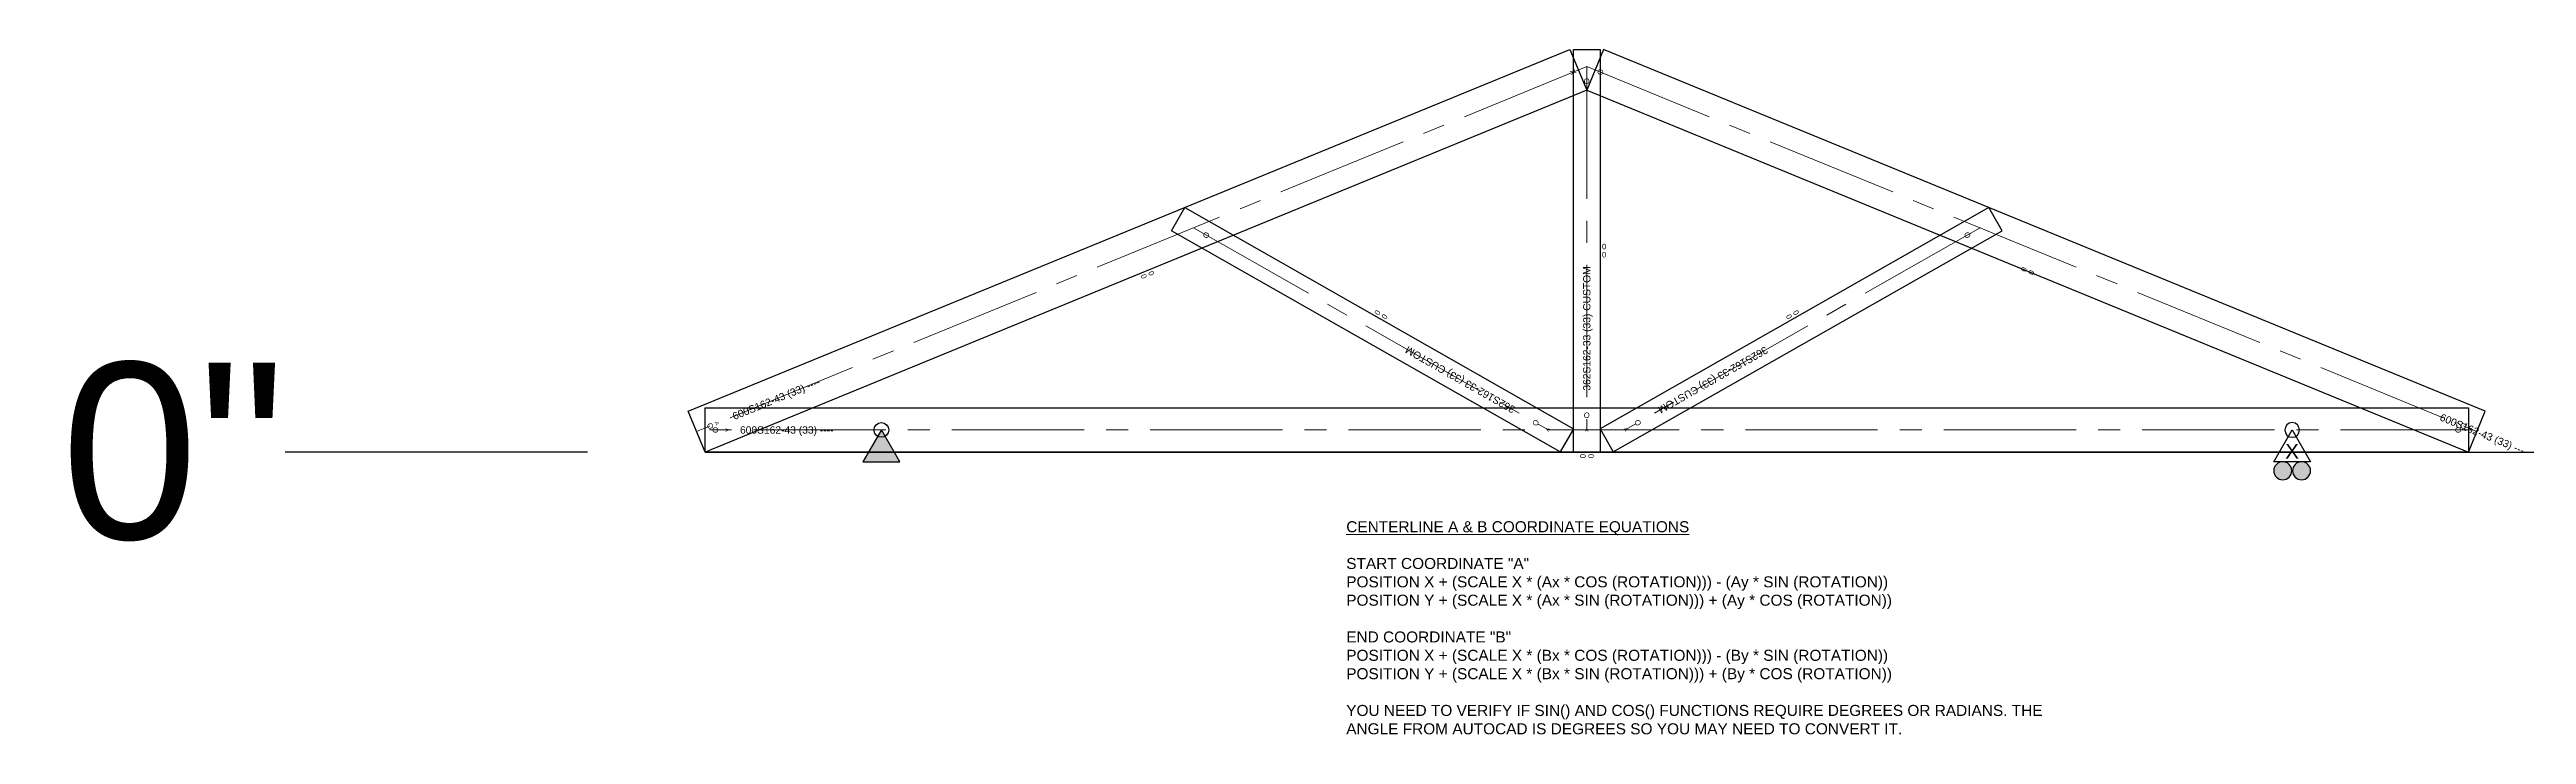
# Model space of a CAD drawing. Header units: inches. Extents: x -89 to 248, y -38 to 55.
import ezdxf
from ezdxf.enums import TextEntityAlignment as Align

# ---------------------------------------------------------------- set-up
doc = ezdxf.new("R2010")
doc.units = ezdxf.units.IN
doc.header["$LTSCALE"] = 24
doc.header["$MEASUREMENT"] = 0
doc.linetypes.add('CENTER2', pattern=[1.125, 0.75, -0.125, 0.125, -0.125])
doc.layers.get('0').update_dxf_attribs({"linetype": 'CONTINUOUS'})
doc.layers.get('DEFPOINTS').update_dxf_attribs({"linetype": 'CONTINUOUS'})
doc.layers.add('ANNO', color=4, linetype='CONTINUOUS', lineweight=20)
doc.layers.add('FRAMING', color=2, linetype='CONTINUOUS', lineweight=25)
doc.layers.add('ANNO-BRACING', color=1, linetype='CONTINUOUS', plot=False)
doc.layers.add('ANNO-RELEASE', color=1, linetype='CONTINUOUS', plot=False)
doc.layers.add('ANNO-SECTION', color=4, linetype='CONTINUOUS', lineweight=20, plot=False)
doc.layers.add('CENTERLINE', color=3, linetype='CENTER2', lineweight=15, plot=False)
doc.styles.add('5400-Anno', font='arial.ttf', dxfattribs={"height": 0.09375})
doc.styles.get("Standard").update_dxf_attribs({"font": 'arial.ttf'})
doc.dimstyles.get("Standard").update_dxf_attribs({"dimtxt": 0.09375, "dimasz": 0.179688, "dimexe": 0.18, "dimexo": 0.0625, "dimgap": 0.089844, "dimtad": 0, "dimtih": 1, "dimtoh": 1, "dimdec": 8, "dimzin": 0, "dimdsep": 46, "dimlunit": 4, "dimtxsty": 'Standard', "dimblk": 'ARCHTICK', "dimcen": 0.09, "dimadec": 0, "dimazin": 0, "dimtfac": 1, "dimtdec": 8, "dimtofl": 0, "dimtmove": 0, "dimatfit": 3, "dimfxl": 1, "dimfrac": 1, "dimtolj": 1, "dimtzin": 0, "dimarcsym": 0})

# ---------------------------------------------------------------- blocks, each defined once
blk = doc.blocks.new('*D2')
at = {"layer": 'DEFPOINTS', "color": 0, "lineweight": -2, "transparency": 16777216}
blk.add_line((-16, 0), (-57.13, 0), dxfattribs=at)
at = {"layer": 'DEFPOINTS', "color": 0, "transparency": 16777216}
for p in [(0, 0), (-57.13, 0), (0, 0)]:
    blk.add_point(p, dxfattribs=at)
at = {"layer": 'DEFPOINTS', "color": 0, "transparency": 16777216, "insert": (-72.36, 0), "char_height": 24, "attachment_point": 5}
blk.add_mtext('\\A1;0"', dxfattribs=at)
blk = doc.blocks.new('_ArchTick')
at = {"color": 0, "linetype": 'ByBlock', "const_width": 0.15}
blk.add_lwpolyline([(-0.5, -0.5), (0.5, 0.5)], dxfattribs=at)
blk = doc.blocks.new('Analysis - Support')
h = blk.add_hatch(color=256)
h.dxf.hatch_style = 1
h.paths.add_polyline_path([(2.5, -4.33), (0, 0), (-2.5, -4.33)])
blk.add_lwpolyline([(2.5, -4.33), (0, 0), (-2.5, -4.33)], close=True)
blk.add_circle((0, 0), 1)
blk = doc.blocks.new('*U171')
blk.add_lwpolyline([(0, 6), (240, 6), (240, 0), (0, 0)], close=True)
at = {"layer": 'CENTERLINE'}
blk.add_line((240.59, 3), (-0.59, 3), dxfattribs=at)
at = {"layer": 'ANNO-BRACING'}
for tag, p in [('BRACING_AXIAL', (119.09, -0.26)), ('BRACING_FLEXURAL', (120.2, -0.26))]:
    blk.add_attdef(tag, p, '', height=0.75, rotation=270, dxfattribs=at)
at = {"layer": 'ANNO-RELEASE', "insert": (3, 3), "char_height": 0.5, "width": 0.5009, "attachment_point": 5, "rotation": 270, "style": '5400-Anno'}
blk.add_mtext('A', dxfattribs=at)
at = {"layer": 'ANNO-RELEASE'}
for tag, p in [('REL_A', (1.41, 3)), ('REL_B', (238.59, 3))]:
    blk.add_attdef(tag, text='', height=0.75, rotation=270, dxfattribs=at).set_placement(p, align=Align.MIDDLE)
at = {"layer": 'ANNO-SECTION', "flags": 8}
blk.add_attdef('SECTION', text='', height=1, dxfattribs=at).set_placement((4.76, 3), align=Align.MIDDLE_LEFT)
blk = doc.blocks.new('*U177')
blk.add_lwpolyline([(-2.28, 5.55), (117.72, 54.78), (120, 49.23), (0, 0)], close=True)
at = {"layer": 'CENTERLINE'}
blk.add_line((120, 52.47), (-1.14, 2.78), dxfattribs=at)
at = {"layer": 'ANNO-BRACING'}
for tag, p in [('BRACING_AXIAL', (59.26, 24.03)), ('BRACING_FLEXURAL', (60.28, 24.45))]:
    blk.add_attdef(tag, p, '', height=0.75, rotation=292.3062, dxfattribs=at)
at = {"layer": 'ANNO-RELEASE', "insert": (1.64, 3.91), "char_height": 0.5, "width": 0.5009, "attachment_point": 5, "rotation": 292.3062, "style": '5400-Anno'}
blk.add_mtext('A', dxfattribs=at)
at = {"layer": 'ANNO-RELEASE'}
for tag, p in [('REL_B', (118.15, 51.71)), ('REL_A', (0.71, 3.53))]:
    blk.add_attdef(tag, text='', height=0.75, rotation=292.3062, dxfattribs=at).set_placement(p, align=Align.MIDDLE)
at = {"layer": 'ANNO-SECTION', "flags": 8}
blk.add_attdef('SECTION', text='', height=1, rotation=22.3062, dxfattribs=at).set_placement((3.81, 4.81), align=Align.MIDDLE_LEFT)
blk = doc.blocks.new('*U173')
blk.add_lwpolyline([(-3.63, 0), (-3.63, 54.78), (0, 54.78), (0, 0)], close=True)
at = {"layer": 'CENTERLINE'}
blk.add_line((-1.81, 52.47), (-1.81, 3), dxfattribs=at)
at = {"layer": 'ANNO-BRACING'}
for tag, p in [('BRACING_FLEXURAL', (0.26, 27.59)), ('BRACING_AXIAL', (0.26, 26.48))]:
    blk.add_attdef(tag, p, '', height=0.75, dxfattribs=at)
at = {"layer": 'ANNO-RELEASE', "insert": (-1.81, 3), "char_height": 0.5, "width": 0.5009, "attachment_point": 5, "style": '5400-Anno'}
blk.add_mtext('A', dxfattribs=at)
at = {"layer": 'ANNO-RELEASE'}
for tag, p in [('REL_B', (-1.81, 50.47)), ('REL_A', (-1.81, 5))]:
    blk.add_attdef(tag, text='', height=0.75, dxfattribs=at).set_placement(p, align=Align.MIDDLE)
at = {"layer": 'ANNO-SECTION', "flags": 8}
blk.add_attdef('SECTION', text='', height=1, rotation=90, dxfattribs=at).set_placement((-1.81, 8.35), align=Align.MIDDLE_LEFT)
blk = doc.blocks.new('*U175')
blk.add_lwpolyline([(-2.28, 5.55), (117.72, 54.78), (120, 49.23), (0, 0)], close=True)
at = {"layer": 'CENTERLINE'}
blk.add_line((120, 52.47), (-1.14, 2.78), dxfattribs=at)
at = {"layer": 'ANNO-BRACING'}
for tag, p in [('BRACING_AXIAL', (59.26, 24.03)), ('BRACING_FLEXURAL', (60.28, 24.45))]:
    blk.add_attdef(tag, p, '', height=0.75, rotation=292.3062, dxfattribs=at)
at = {"layer": 'ANNO-RELEASE', "insert": (1.64, 3.91), "char_height": 0.5, "width": 0.5009, "attachment_point": 5, "rotation": 292.3062, "style": '5400-Anno'}
blk.add_mtext('A', dxfattribs=at)
at = {"layer": 'ANNO-RELEASE'}
for tag, p in [('REL_B', (118.15, 51.71)), ('REL_A', (0.71, 3.53))]:
    blk.add_attdef(tag, text='', height=0.75, rotation=292.3062, dxfattribs=at).set_placement(p, align=Align.MIDDLE)
at = {"layer": 'ANNO-SECTION', "flags": 8}
blk.add_attdef('SECTION', text='', height=1, rotation=22.3062, dxfattribs=at).set_placement((3.81, 4.81), align=Align.MIDDLE_LEFT)
blk = doc.blocks.new('*U166')
h = blk.add_hatch(color=256)
h.dxf.hatch_style = 1
h.paths.add_polyline_path([(-0.05, -5.55, 1), (-2.5, -5.55, 1)])
h.paths.add_polyline_path([(2.5, -5.55, 1), (0.05, -5.55, 1)])
blk.add_lwpolyline([(2.5, -4.33), (0, 0), (-2.5, -4.33)], close=True)
for centre, radius in [((0, 0), 1), ((-1.28, -5.55), 1.22), ((1.28, -5.55), 1.22)]:
    blk.add_circle(centre, radius)
at = {"insert": (0, -2.89), "char_height": 2, "width": 0.9898, "attachment_point": 5, "style": '5400-Anno'}
blk.add_mtext('X', dxfattribs=at)
blk = doc.blocks.new('*U187')
blk.add_lwpolyline([(-3.53, -0.81), (-17.17, 58.52), (-13.63, 59.33), (0, 0)], close=True)
at = {"layer": 'CENTERLINE'}
blk.add_line((-14.86, 56.59), (-2.41, 2.4), dxfattribs=at)
at = {"layer": 'ANNO-BRACING'}
for tag, p in [('BRACING_FLEXURAL', (-6.6, 29.92)), ('BRACING_AXIAL', (-6.35, 28.84))]:
    blk.add_attdef(tag, p, '', height=0.75, rotation=12.9409, dxfattribs=at)
at = {"layer": 'ANNO-RELEASE', "insert": (-2.44, 2.52), "char_height": 0.5, "width": 0.5009, "attachment_point": 5, "rotation": 12.9409, "style": '5400-Anno'}
blk.add_mtext('A', dxfattribs=at)
at = {"layer": 'ANNO-RELEASE'}
for tag, p in [('REL_B', (-14.42, 54.65)), ('REL_A', (-2.86, 4.35))]:
    blk.add_attdef(tag, text='', height=0.75, rotation=12.9409, dxfattribs=at).set_placement(p, align=Align.MIDDLE)
at = {"layer": 'ANNO-SECTION', "flags": 8}
blk.add_attdef('SECTION', text='', height=1, rotation=102.9409, dxfattribs=at).set_placement((-3.61, 7.62), align=Align.MIDDLE_LEFT)
blk = doc.blocks.new('*U189')
blk.add_lwpolyline([(-3.53, -0.81), (-17.17, 58.52), (-13.63, 59.33), (0, 0)], close=True)
at = {"layer": 'CENTERLINE'}
blk.add_line((-14.86, 56.59), (-2.41, 2.4), dxfattribs=at)
at = {"layer": 'ANNO-BRACING'}
for tag, p in [('BRACING_FLEXURAL', (-6.6, 29.92)), ('BRACING_AXIAL', (-6.35, 28.84))]:
    blk.add_attdef(tag, p, '', height=0.75, rotation=12.9409, dxfattribs=at)
at = {"layer": 'ANNO-RELEASE', "insert": (-2.44, 2.52), "char_height": 0.5, "width": 0.5009, "attachment_point": 5, "rotation": 12.9409, "style": '5400-Anno'}
blk.add_mtext('A', dxfattribs=at)
at = {"layer": 'ANNO-RELEASE'}
for tag, p in [('REL_B', (-14.42, 54.65)), ('REL_A', (-2.86, 4.35))]:
    blk.add_attdef(tag, text='', height=0.75, rotation=12.9409, dxfattribs=at).set_placement(p, align=Align.MIDDLE)
at = {"layer": 'ANNO-SECTION', "flags": 8}
blk.add_attdef('SECTION', text='', height=1, rotation=102.9409, dxfattribs=at).set_placement((-3.61, 7.62), align=Align.MIDDLE_LEFT)

msp = doc.modelspace()

# ---------------------------------------------------------------- linework, layer by layer
at = {"layer": 'FRAMING'}
msp.add_ray((0, 0), (1, 0), dxfattribs=at)

# ---------------------------------------------------------------- block references
msp.add_blockref('Analysis - Support', (24, 3))
at = {"xscale": -1}
msp.add_blockref('*U166', (216, 3), dxfattribs=at)
at = {"layer": 'FRAMING'}
ref = msp.add_blockref('*U177', (0, 0), dxfattribs=at)
ref.add_attrib('REL_A', 'O', dxfattribs={"layer": 'ANNO-RELEASE', "height": 0.75, "rotation": 292.3062050549}).set_placement((0.71166817, 3.53461857), align=Align.MIDDLE)
ref.add_attrib('REL_B', 'X', dxfattribs={"layer": 'ANNO-RELEASE', "height": 0.75, "rotation": 292.3062050549}).set_placement((118.14966276, 51.71430866), align=Align.MIDDLE)
ref.add_attrib('BRACING_FLEXURAL', '0', (60.28327495, 24.44524825), dxfattribs={"layer": 'ANNO-BRACING', "height": 0.75, "rotation": 292.3062050549})
ref.add_attrib('BRACING_AXIAL', '0', (59.25967376, 24.0253093), dxfattribs={"layer": 'ANNO-BRACING', "height": 0.75, "rotation": 292.3062050549})
ref.add_attrib('SECTION', '600S162-43 (33) ----', dxfattribs={"layer": 'ANNO-SECTION', "height": 1, "rotation": 22.3062050549}).set_placement((3.81165342, 4.80640739), align=Align.MIDDLE_LEFT)
ref = msp.add_blockref('*U173', (121.8125, 0), dxfattribs=at)
ref.add_attrib('REL_A', 'O', dxfattribs={"layer": 'ANNO-RELEASE', "height": 0.75}).set_placement((120, 5), align=Align.MIDDLE)
ref.add_attrib('REL_B', 'O', dxfattribs={"layer": 'ANNO-RELEASE', "height": 0.75}).set_placement((120, 50.47342137), align=Align.MIDDLE)
ref.add_attrib('BRACING_FLEXURAL', '0', (122.07742363, 27.58839123), dxfattribs={"layer": 'ANNO-BRACING', "height": 0.75})
ref.add_attrib('BRACING_AXIAL', '0', (122.07742363, 26.48199703), dxfattribs={"layer": 'ANNO-BRACING', "height": 0.75})
ref.add_attrib('SECTION', '362S162-33 (33) CUSTOM', dxfattribs={"layer": 'ANNO-SECTION', "height": 1, "rotation": 90}).set_placement((120, 8.35072461), align=Align.MIDDLE_LEFT)
ref = msp.add_blockref('*U175', (240, 0), dxfattribs=dict(at, xscale=-1))
ref.add_attrib('REL_A', 'O', dxfattribs={"layer": 'ANNO-RELEASE', "height": 0.75, "rotation": 67.6937949451}).set_placement((239.28833183, 3.53461857), align=Align.MIDDLE)
ref.add_attrib('REL_B', 'O', dxfattribs={"layer": 'ANNO-RELEASE', "height": 0.75, "rotation": 67.6937949451}).set_placement((121.85033724, 51.71430866), align=Align.MIDDLE)
ref.add_attrib('BRACING_FLEXURAL', '0', (179.71672505, 24.44524825), dxfattribs={"layer": 'ANNO-BRACING', "height": 0.75, "rotation": 67.6937949451})
ref.add_attrib('BRACING_AXIAL', '0', (180.74032624, 24.0253093), dxfattribs={"layer": 'ANNO-BRACING', "height": 0.75, "rotation": 67.6937949451})
ref.add_attrib('SECTION', '600S162-43 (33) ----', dxfattribs={"layer": 'ANNO-SECTION', "height": 1, "rotation": 337.6937949451}).set_placement((236.18834658, 4.80640739), align=Align.MIDDLE_LEFT)
ref = msp.add_blockref('*U187', (118.1875, 3.15031078), dxfattribs=dict(at, rotation=47.40772001074601))
ref.add_attrib('REL_A', 'O', dxfattribs={"layer": 'ANNO-RELEASE', "height": 0.75, "rotation": 60.3485751228}).set_placement((113.04976701, 3.98944414), align=Align.MIDDLE)
ref.add_attrib('REL_B', 'O', dxfattribs={"layer": 'ANNO-RELEASE', "height": 0.75, "rotation": 60.3485751228}).set_placement((68.2013295, 29.52017292), align=Align.MIDDLE)
ref.add_attrib('BRACING_FLEXURAL', '0', (91.69417268, 18.53692615), dxfattribs={"layer": 'ANNO-BRACING', "height": 0.75, "rotation": 60.3485751228})
ref.add_attrib('BRACING_AXIAL', '0', (92.65568594, 17.98956852), dxfattribs={"layer": 'ANNO-BRACING', "height": 0.75, "rotation": 60.3485751228})
ref.add_attrib('SECTION', '362S162-33 (33) CUSTOM', dxfattribs={"layer": 'ANNO-SECTION', "height": 1, "rotation": 150.3485751228}).set_placement((110.1378156, 5.64712154), align=Align.MIDDLE_LEFT)
ref = msp.add_blockref('*U189', (121.8125, 3.15031078), dxfattribs=dict(at, xscale=-1, rotation=312.592279989254))
ref.add_attrib('REL_A', 'O', dxfattribs={"layer": 'ANNO-RELEASE', "height": 0.75, "rotation": 299.6514248772}).set_placement((126.95023299, 3.98944414), align=Align.MIDDLE)
ref.add_attrib('REL_B', 'O', dxfattribs={"layer": 'ANNO-RELEASE', "height": 0.75, "rotation": 299.6514248772}).set_placement((171.7986705, 29.52017292), align=Align.MIDDLE)
ref.add_attrib('BRACING_FLEXURAL', '0', (148.02083906, 19.03754946), dxfattribs={"layer": 'ANNO-BRACING', "height": 0.75, "rotation": 299.6514248772})
ref.add_attrib('BRACING_AXIAL', '0', (147.0593258, 18.49019184), dxfattribs={"layer": 'ANNO-BRACING', "height": 0.75, "rotation": 299.6514248772})
ref.add_attrib('SECTION', '362S162-33 (33) CUSTOM', dxfattribs={"layer": 'ANNO-SECTION', "height": 1, "rotation": 209.6514248772}).set_placement((144.53112927, 13.9976656), align=Align.MIDDLE_LEFT)
ref = msp.add_blockref('*U171', (0, 0), dxfattribs=at)
ref.add_attrib('REL_A', 'O', dxfattribs={"layer": 'ANNO-RELEASE', "height": 0.75, "rotation": 270}).set_placement((1.40853541, 3), align=Align.MIDDLE)
ref.add_attrib('REL_B', 'O', dxfattribs={"layer": 'ANNO-RELEASE', "height": 0.75, "rotation": 270}).set_placement((238.59146459, 3), align=Align.MIDDLE)
ref.add_attrib('BRACING_FLEXURAL', '0', (120.19750076, -0.26492363), dxfattribs={"layer": 'ANNO-BRACING', "height": 0.75, "rotation": 270})
ref.add_attrib('BRACING_AXIAL', '0', (119.09110656, -0.26492363), dxfattribs={"layer": 'ANNO-BRACING', "height": 0.75, "rotation": 270})
ref.add_attrib('SECTION', '600S162-43 (33) ----', dxfattribs={"layer": 'ANNO-SECTION', "height": 1}).set_placement((4.75926002, 3), align=Align.MIDDLE_LEFT)

# ---------------------------------------------------------------- texts
at = {"layer": 'ANNO', "insert": (87.26853422, -9.41961805), "char_height": 1.5, "width": 98.1158144358, "attachment_point": 1, "style": '5400-Anno'}
msp.add_mtext('{\\LCENTERLINE A & B COORDINATE EQUATIONS\\P}\\PSTART COORDINATE "A"\\PPOSITION X + (SCALE X * (Ax * COS (ROTATION))) - (Ay * SIN (ROTATION))\\PPOSITION Y + (SCALE X * (Ax * SIN (ROTATION))) + (Ay * COS (ROTATION))\\P\\PEND COORDINATE "B"\\PPOSITION X + (SCALE X * (Bx * COS (ROTATION))) - (By * SIN (ROTATION))\\PPOSITION Y + (SCALE X * (Bx * SIN (ROTATION))) + (By * COS (ROTATION))\\P\\PYOU NEED TO VERIFY IF SIN() AND COS() FUNCTIONS REQUIRE DEGREES OR RADIANS. THE ANGLE FROM AUTOCAD IS DEGREES SO YOU MAY NEED TO CONVERT IT.', dxfattribs=at)

# ---------------------------------------------------------------- dimensions: what is measured, and where the dimension line sits
at = {"layer": 'DEFPOINTS'}
dim = msp.add_ordinate_dim(feature_location=(0, 0), offset=(-57.1298859082, 0), dtype=0, origin=(0, 0), dimstyle='Standard', override={"dimscale": 16, "dimtxt": 1.5, "dimexo": 1, "dimtofl": 1, "dimtmove": 1}, dxfattribs=at)
dim.commit()
dim.dimension.update_dxf_attribs({"geometry": '*D2', "text_midpoint": (-72.3600189232, 0)})

doc.saveas('drawing.dxf')
